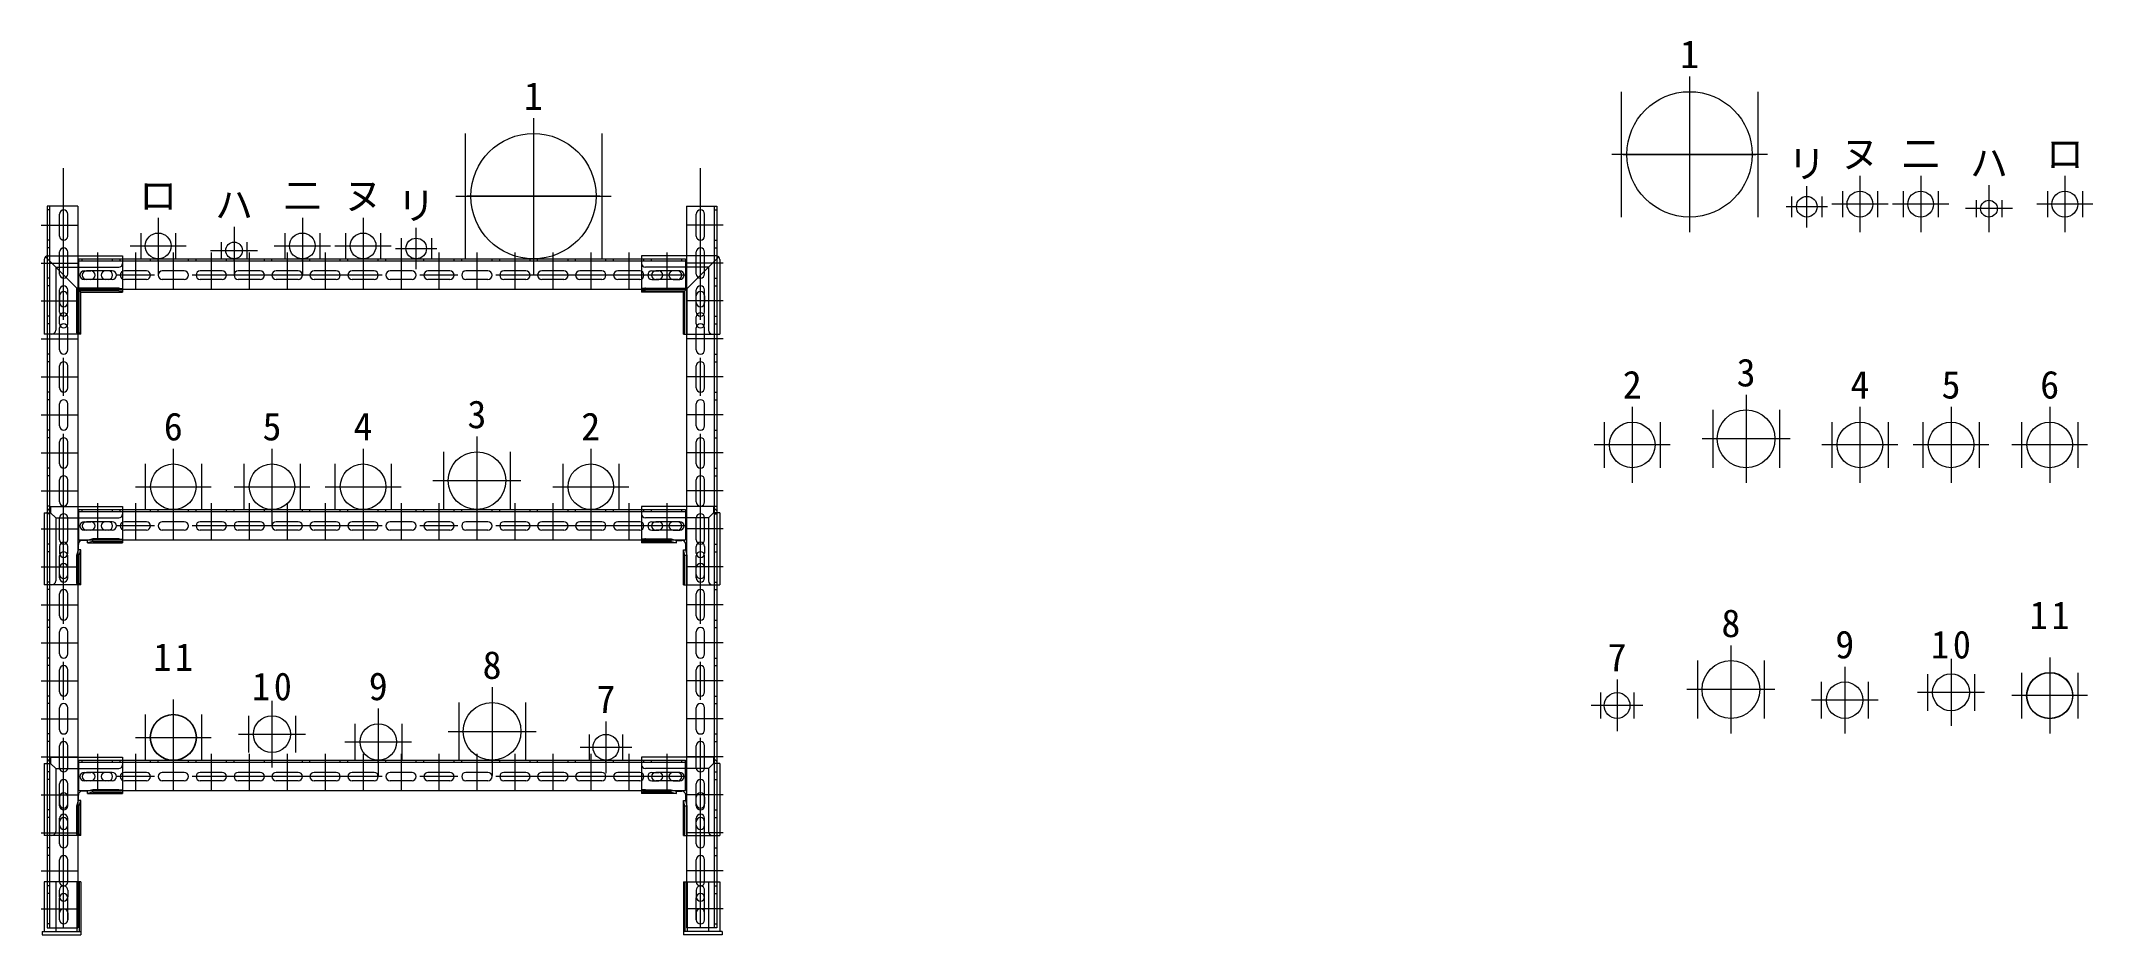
# Model space of a CAD drawing. Units: millimetres at full size, sheet at 1:50. Extents: x -29943 to 12787, y -4404 to 10657.
# Drawn here: x 10083 to 12787, y -3168 to -1992 of the extents above; entities that cross this region are included whole.
import ezdxf
from ezdxf.enums import TextEntityAlignment as Align

# ---------------------------------------------------------------- set-up
doc = ezdxf.new("R2010")
doc.units = ezdxf.units.MM
doc.header["$LTSCALE"] = 50
doc.linetypes.add('CHAIN1', pattern=[8, 5, -1, 1, -1])
for name, color, linetype, lineweight in [('0-0_マルチ横', 3, 'Continuous', 9), ('0-1_接続金具', 7, 'Continuous', 18), ('0-3_マルチ縦', 3, 'Continuous', 9), ('0-F_文字', 7, 'Continuous', 9), ('1-0_1\u3000脱臭配管', 4, 'Continuous', 9), ('1-1_2\u3000洗浄汚泥移送配管', 7, 'Continuous', 9), ('1-2_3\u3000洗浄水移送配管', 7, 'Continuous', 9), ('1-3_4\u3000工水配管', 7, 'Continuous', 9), ('1-4_5\u3000冷却水移送配管', 7, 'Continuous', 9), ('1-5_6\u3000冷却水返送配管', 7, 'Continuous', 9), ('1-6_7\u3000LPG供給配管', 3, 'Continuous', 9), ('1-7_8\u3000脱水ろ液移送配管', 7, 'Continuous', 9), ('1-8_9\u3000ろ布洗浄水移送配管', 7, 'Continuous', 9), ('1-9_10\u3000スチームドレン配管', 7, 'Continuous', 9), ('1-A_11\u3000市水配管', 7, 'Continuous', 9), ('2-1_18\u3000汚泥洗浄設備用', 4, 'Continuous', 9), ('2-2_19\u3000ベーパライザ―用', 4, 'Continuous', 9), ('2-3_20\u3000ガス漏れ警報装置用', 4, 'Continuous', 9), ('2-8_25\u3000VRヒーター', 4, 'Continuous', 9), ('2-9_26\u3000VR制御線', 4, 'Continuous', 9)]:
    doc.layers.add(name, color=color, linetype=linetype, lineweight=lineweight)
doc.styles.add('ＭＳ ゴシック', font='')
doc.styles.get('ＭＳ ゴシック').set_extended_font_data('MS Gothic')

msp = doc.modelspace()

# ---------------------------------------------------------------- texts
at = {"layer": '0-F_文字', "style": 'ＭＳ ゴシック'}
for s, p in [('1', (12242.6, -2038.33)), ('1', (10719.43, -2093.37)), ('リ', (12384.6, -2182.53)), ('ヌ', (12454.6, -2169.33)), ('二', (12534.6, -2169.33)), ('ハ', (12624.6, -2181.33)), ('ロ', (12724.6, -2169.33)), ('ロ', (10212.43, -2224.37)), ('二', (10402.43, -2224.37)), ('ヌ', (10482.43, -2224.37)), ('リ', (10552.43, -2237.57)), ('ハ', (10312.43, -2236.37)), ('2', (12167.1, -2473.33)), ('2', (12167.1, -2473.33)), ('3', (12317.1, -2457.33)), ('3', (12317.1, -2457.33)), ('4', (12467.1, -2473.33)), ('4', (12467.1, -2473.33)), ('5', (12587.1, -2473.33)), ('5', (12587.1, -2473.33)), ('6', (12717.1, -2473.33)), ('6', (12717.1, -2473.33)), ('6', (10244.93, -2528.37)), ('6', (10244.93, -2528.37)), ('5', (10374.93, -2528.37)), ('5', (10374.93, -2528.37)), ('4', (10494.93, -2528.37)), ('4', (10494.93, -2528.37)), ('3', (10644.93, -2512.37)), ('3', (10644.93, -2512.37)), ('2', (10794.93, -2528.37)), ('2', (10794.93, -2528.37)), ('8', (12297.1, -2787.33)), ('8', (12297.1, -2787.33)), ('9', (12447.1, -2815.33)), ('9', (12447.1, -2815.33)), ('8', (10664.93, -2842.37)), ('8', (10664.93, -2842.37)), ('7', (12147.1, -2832.33)), ('9', (10514.93, -2870.37)), ('9', (10514.93, -2870.37)), ('7', (10814.93, -2887.37))]:
    msp.add_text(s, height=36.66, dxfattribs=at).set_placement(p, align=Align.BOTTOM_LEFT)
at = {"layer": '0-F_文字', "char_height": 36.66, "attachment_point": 7, "style": 'ＭＳ ゴシック'}
for s, insert in [('\\T1.21;\\W0.95;11', (12703.35, -2765.83)), ('\\T1.21;\\W0.95;10', (12573.35, -2805.03)), ('\\T1.21;\\W0.95;10', (12573.35, -2805.03)), ('\\T1.21;\\W0.95;11', (10231.18, -2820.87)), ('\\T1.21;\\W0.95;10', (10361.18, -2860.07)), ('\\T1.21;\\W0.95;10', (10361.18, -2860.07))]:
    msp.add_mtext(s, dxfattribs=dict(at, insert=insert))

# ---------------------------------------------------------------- linework, layer by layer
at = {"layer": '0-0_マルチ横', "color": 4, "linetype": 'CHAIN1'}
for p, q in [((10157.43, -2270.08), (10157.43, -2318.37)), ((10207.43, -2270.08), (10207.43, -2318.37)), ((10257.43, -2270.08), (10257.43, -2318.37)), ((10307.43, -2270.08), (10307.43, -2318.37)), ((10357.43, -2270.08), (10357.43, -2318.37)), ((10407.43, -2270.08), (10407.43, -2318.37)), ((10457.43, -2270.08), (10457.43, -2318.37)), ((10507.43, -2270.08), (10507.43, -2318.37)), ((10557.43, -2270.08), (10557.43, -2318.37)), ((10607.43, -2270.08), (10607.43, -2318.37)), ((10657.43, -2270.08), (10657.43, -2318.37)), ((10707.43, -2270.08), (10707.43, -2318.37)), ((10757.43, -2270.08), (10757.43, -2318.37)), ((10807.43, -2270.08), (10807.43, -2318.37)), ((10857.43, -2270.08), (10857.43, -2318.37)), ((10907.43, -2270.08), (10907.43, -2318.37)), ((10932.43, -2299.87), (10132.43, -2299.87)), ((10157.43, -2600.08), (10157.43, -2648.37)), ((10207.43, -2600.08), (10207.43, -2648.37)), ((10257.43, -2600.08), (10257.43, -2648.37)), ((10307.43, -2600.08), (10307.43, -2648.37)), ((10357.43, -2600.08), (10357.43, -2648.37)), ((10407.43, -2600.08), (10407.43, -2648.37)), ((10457.43, -2600.08), (10457.43, -2648.37)), ((10507.43, -2600.08), (10507.43, -2648.37)), ((10557.43, -2600.08), (10557.43, -2648.37)), ((10607.43, -2600.08), (10607.43, -2648.37)), ((10657.43, -2600.08), (10657.43, -2648.37)), ((10707.43, -2600.08), (10707.43, -2648.37)), ((10757.43, -2600.08), (10757.43, -2648.37)), ((10807.43, -2600.08), (10807.43, -2648.37)), ((10857.43, -2600.08), (10857.43, -2648.37)), ((10907.43, -2600.08), (10907.43, -2648.37)), ((10932.43, -2629.87), (10132.43, -2629.87)), ((10157.43, -2930.08), (10157.43, -2978.37)), ((10207.43, -2930.08), (10207.43, -2978.37)), ((10257.43, -2930.08), (10257.43, -2978.37)), ((10307.43, -2930.08), (10307.43, -2978.37)), ((10357.43, -2930.08), (10357.43, -2978.37)), ((10407.43, -2930.08), (10407.43, -2978.37)), ((10457.43, -2930.08), (10457.43, -2978.37)), ((10507.43, -2930.08), (10507.43, -2978.37)), ((10557.43, -2930.08), (10557.43, -2978.37)), ((10607.43, -2930.08), (10607.43, -2978.37)), ((10657.43, -2930.08), (10657.43, -2978.37)), ((10707.43, -2930.08), (10707.43, -2978.37)), ((10757.43, -2930.08), (10757.43, -2978.37)), ((10807.43, -2930.08), (10807.43, -2978.37)), ((10857.43, -2930.08), (10857.43, -2978.37)), ((10907.43, -2930.08), (10907.43, -2978.37)), ((10932.43, -2959.87), (10132.43, -2959.87))]:
    msp.add_line(p, q, dxfattribs=at)
at = {"layer": '0-0_マルチ横'}
for p, q in [((10132.43, -2278.37), (10132.43, -2318.37)), ((10132.43, -2278.37), (10932.43, -2278.37)), ((10932.43, -2281.57), (10132.43, -2281.57)), ((10137.43, -2281.57), (10137.43, -2278.37)), ((10171.93, -2294.37), (10142.93, -2294.37)), ((10177.43, -2281.57), (10177.43, -2278.37)), ((10187.43, -2281.57), (10187.43, -2278.37)), ((10221.93, -2294.37), (10192.93, -2294.37)), ((10227.43, -2281.57), (10227.43, -2278.37)), ((10237.43, -2281.57), (10237.43, -2278.37)), ((10271.93, -2294.37), (10242.93, -2294.37)), ((10277.43, -2281.57), (10277.43, -2278.37)), ((10287.43, -2281.57), (10287.43, -2278.37)), ((10321.93, -2294.37), (10292.93, -2294.37)), ((10327.43, -2281.57), (10327.43, -2278.37)), ((10337.43, -2281.57), (10337.43, -2278.37)), ((10371.93, -2294.37), (10342.93, -2294.37)), ((10377.43, -2281.57), (10377.43, -2278.37)), ((10387.43, -2281.57), (10387.43, -2278.37)), ((10421.93, -2294.37), (10392.93, -2294.37)), ((10427.43, -2281.57), (10427.43, -2278.37)), ((10437.43, -2281.57), (10437.43, -2278.37)), ((10471.93, -2294.37), (10442.93, -2294.37)), ((10477.43, -2281.57), (10477.43, -2278.37)), ((10487.43, -2281.57), (10487.43, -2278.37)), ((10521.93, -2294.37), (10492.93, -2294.37)), ((10527.43, -2281.57), (10527.43, -2278.37)), ((10537.43, -2281.57), (10537.43, -2278.37)), ((10571.93, -2294.37), (10542.93, -2294.37)), ((10577.43, -2281.57), (10577.43, -2278.37)), ((10587.43, -2281.57), (10587.43, -2278.37)), ((10621.93, -2294.37), (10592.93, -2294.37)), ((10627.43, -2281.57), (10627.43, -2278.37)), ((10637.43, -2281.57), (10637.43, -2278.37)), ((10671.93, -2294.37), (10642.93, -2294.37)), ((10677.43, -2281.57), (10677.43, -2278.37)), ((10687.43, -2281.57), (10687.43, -2278.37)), ((10721.93, -2294.37), (10692.93, -2294.37)), ((10727.43, -2281.57), (10727.43, -2278.37)), ((10737.43, -2281.57), (10737.43, -2278.37)), ((10771.93, -2294.37), (10742.93, -2294.37)), ((10777.43, -2281.57), (10777.43, -2278.37)), ((10787.43, -2281.57), (10787.43, -2278.37)), ((10821.93, -2294.37), (10792.93, -2294.37)), ((10827.43, -2281.57), (10827.43, -2278.37)), ((10837.43, -2281.57), (10837.43, -2278.37)), ((10871.93, -2294.37), (10842.93, -2294.37)), ((10877.43, -2281.57), (10877.43, -2278.37)), ((10887.43, -2281.57), (10887.43, -2278.37)), ((10921.93, -2294.37), (10892.93, -2294.37)), ((10927.43, -2281.57), (10927.43, -2278.37)), ((10932.43, -2278.37), (10932.43, -2318.37)), ((10132.43, -2318.37), (10932.43, -2318.37)), ((10171.93, -2305.37), (10142.93, -2305.37)), ((10221.93, -2305.37), (10192.93, -2305.37)), ((10271.93, -2305.37), (10242.93, -2305.37)), ((10321.93, -2305.37), (10292.93, -2305.37)), ((10371.93, -2305.37), (10342.93, -2305.37)), ((10421.93, -2305.37), (10392.93, -2305.37)), ((10471.93, -2305.37), (10442.93, -2305.37)), ((10521.93, -2305.37), (10492.93, -2305.37)), ((10571.93, -2305.37), (10542.93, -2305.37)), ((10621.93, -2305.37), (10592.93, -2305.37)), ((10671.93, -2305.37), (10642.93, -2305.37)), ((10721.93, -2305.37), (10692.93, -2305.37)), ((10771.93, -2305.37), (10742.93, -2305.37)), ((10821.93, -2305.37), (10792.93, -2305.37)), ((10871.93, -2305.37), (10842.93, -2305.37)), ((10921.93, -2305.37), (10892.93, -2305.37)), ((10132.43, -2608.37), (10132.43, -2648.37)), ((10132.43, -2608.37), (10932.43, -2608.37)), ((10932.43, -2611.57), (10132.43, -2611.57)), ((10137.43, -2611.57), (10137.43, -2608.37)), ((10177.43, -2611.57), (10177.43, -2608.37)), ((10187.43, -2611.57), (10187.43, -2608.37)), ((10227.43, -2611.57), (10227.43, -2608.37)), ((10237.43, -2611.57), (10237.43, -2608.37)), ((10277.43, -2611.57), (10277.43, -2608.37)), ((10287.43, -2611.57), (10287.43, -2608.37)), ((10327.43, -2611.57), (10327.43, -2608.37)), ((10337.43, -2611.57), (10337.43, -2608.37)), ((10377.43, -2611.57), (10377.43, -2608.37)), ((10387.43, -2611.57), (10387.43, -2608.37)), ((10427.43, -2611.57), (10427.43, -2608.37)), ((10437.43, -2611.57), (10437.43, -2608.37)), ((10477.43, -2611.57), (10477.43, -2608.37)), ((10487.43, -2611.57), (10487.43, -2608.37)), ((10527.43, -2611.57), (10527.43, -2608.37)), ((10537.43, -2611.57), (10537.43, -2608.37)), ((10577.43, -2611.57), (10577.43, -2608.37)), ((10587.43, -2611.57), (10587.43, -2608.37)), ((10627.43, -2611.57), (10627.43, -2608.37)), ((10637.43, -2611.57), (10637.43, -2608.37)), ((10677.43, -2611.57), (10677.43, -2608.37)), ((10687.43, -2611.57), (10687.43, -2608.37)), ((10727.43, -2611.57), (10727.43, -2608.37)), ((10737.43, -2611.57), (10737.43, -2608.37)), ((10777.43, -2611.57), (10777.43, -2608.37)), ((10787.43, -2611.57), (10787.43, -2608.37)), ((10827.43, -2611.57), (10827.43, -2608.37)), ((10837.43, -2611.57), (10837.43, -2608.37)), ((10877.43, -2611.57), (10877.43, -2608.37)), ((10887.43, -2611.57), (10887.43, -2608.37)), ((10927.43, -2611.57), (10927.43, -2608.37)), ((10932.43, -2608.37), (10932.43, -2648.37)), ((10132.43, -2648.37), (10932.43, -2648.37)), ((10171.93, -2624.37), (10142.93, -2624.37)), ((10171.93, -2635.37), (10142.93, -2635.37)), ((10221.93, -2624.37), (10192.93, -2624.37)), ((10221.93, -2635.37), (10192.93, -2635.37)), ((10271.93, -2624.37), (10242.93, -2624.37)), ((10271.93, -2635.37), (10242.93, -2635.37)), ((10321.93, -2624.37), (10292.93, -2624.37)), ((10321.93, -2635.37), (10292.93, -2635.37)), ((10371.93, -2624.37), (10342.93, -2624.37)), ((10371.93, -2635.37), (10342.93, -2635.37)), ((10421.93, -2624.37), (10392.93, -2624.37)), ((10421.93, -2635.37), (10392.93, -2635.37)), ((10471.93, -2624.37), (10442.93, -2624.37)), ((10471.93, -2635.37), (10442.93, -2635.37)), ((10521.93, -2624.37), (10492.93, -2624.37)), ((10521.93, -2635.37), (10492.93, -2635.37)), ((10571.93, -2624.37), (10542.93, -2624.37)), ((10571.93, -2635.37), (10542.93, -2635.37)), ((10621.93, -2624.37), (10592.93, -2624.37)), ((10621.93, -2635.37), (10592.93, -2635.37)), ((10671.93, -2624.37), (10642.93, -2624.37)), ((10671.93, -2635.37), (10642.93, -2635.37)), ((10721.93, -2624.37), (10692.93, -2624.37)), ((10721.93, -2635.37), (10692.93, -2635.37)), ((10771.93, -2624.37), (10742.93, -2624.37)), ((10771.93, -2635.37), (10742.93, -2635.37)), ((10821.93, -2624.37), (10792.93, -2624.37)), ((10821.93, -2635.37), (10792.93, -2635.37)), ((10871.93, -2624.37), (10842.93, -2624.37)), ((10871.93, -2635.37), (10842.93, -2635.37)), ((10921.93, -2624.37), (10892.93, -2624.37)), ((10921.93, -2635.37), (10892.93, -2635.37)), ((10132.43, -2938.37), (10132.43, -2978.37)), ((10132.43, -2938.37), (10932.43, -2938.37)), ((10932.43, -2941.57), (10132.43, -2941.57)), ((10137.43, -2941.57), (10137.43, -2938.37)), ((10177.43, -2941.57), (10177.43, -2938.37)), ((10187.43, -2941.57), (10187.43, -2938.37)), ((10227.43, -2941.57), (10227.43, -2938.37)), ((10237.43, -2941.57), (10237.43, -2938.37)), ((10277.43, -2941.57), (10277.43, -2938.37)), ((10287.43, -2941.57), (10287.43, -2938.37)), ((10327.43, -2941.57), (10327.43, -2938.37)), ((10337.43, -2941.57), (10337.43, -2938.37)), ((10377.43, -2941.57), (10377.43, -2938.37)), ((10387.43, -2941.57), (10387.43, -2938.37)), ((10427.43, -2941.57), (10427.43, -2938.37)), ((10437.43, -2941.57), (10437.43, -2938.37)), ((10477.43, -2941.57), (10477.43, -2938.37)), ((10487.43, -2941.57), (10487.43, -2938.37)), ((10527.43, -2941.57), (10527.43, -2938.37)), ((10537.43, -2941.57), (10537.43, -2938.37)), ((10577.43, -2941.57), (10577.43, -2938.37)), ((10587.43, -2941.57), (10587.43, -2938.37)), ((10627.43, -2941.57), (10627.43, -2938.37)), ((10637.43, -2941.57), (10637.43, -2938.37)), ((10677.43, -2941.57), (10677.43, -2938.37)), ((10687.43, -2941.57), (10687.43, -2938.37)), ((10727.43, -2941.57), (10727.43, -2938.37)), ((10737.43, -2941.57), (10737.43, -2938.37)), ((10777.43, -2941.57), (10777.43, -2938.37)), ((10787.43, -2941.57), (10787.43, -2938.37)), ((10827.43, -2941.57), (10827.43, -2938.37)), ((10837.43, -2941.57), (10837.43, -2938.37)), ((10877.43, -2941.57), (10877.43, -2938.37)), ((10887.43, -2941.57), (10887.43, -2938.37)), ((10927.43, -2941.57), (10927.43, -2938.37)), ((10932.43, -2978.37), (10932.43, -2938.37)), ((10171.93, -2954.37), (10142.93, -2954.37)), ((10171.93, -2965.37), (10142.93, -2965.37)), ((10221.93, -2954.37), (10192.93, -2954.37)), ((10221.93, -2965.37), (10192.93, -2965.37)), ((10271.93, -2954.37), (10242.93, -2954.37)), ((10271.93, -2965.37), (10242.93, -2965.37)), ((10321.93, -2954.37), (10292.93, -2954.37)), ((10321.93, -2965.37), (10292.93, -2965.37)), ((10371.93, -2954.37), (10342.93, -2954.37)), ((10371.93, -2965.37), (10342.93, -2965.37)), ((10421.93, -2954.37), (10392.93, -2954.37)), ((10421.93, -2965.37), (10392.93, -2965.37)), ((10471.93, -2954.37), (10442.93, -2954.37)), ((10471.93, -2965.37), (10442.93, -2965.37)), ((10521.93, -2954.37), (10492.93, -2954.37)), ((10521.93, -2965.37), (10492.93, -2965.37)), ((10571.93, -2954.37), (10542.93, -2954.37)), ((10571.93, -2965.37), (10542.93, -2965.37)), ((10621.93, -2954.37), (10592.93, -2954.37)), ((10621.93, -2965.37), (10592.93, -2965.37)), ((10671.93, -2954.37), (10642.93, -2954.37)), ((10671.93, -2965.37), (10642.93, -2965.37)), ((10721.93, -2954.37), (10692.93, -2954.37)), ((10721.93, -2965.37), (10692.93, -2965.37)), ((10771.93, -2954.37), (10742.93, -2954.37)), ((10771.93, -2965.37), (10742.93, -2965.37)), ((10821.93, -2954.37), (10792.93, -2954.37)), ((10821.93, -2965.37), (10792.93, -2965.37)), ((10871.93, -2954.37), (10842.93, -2954.37)), ((10871.93, -2965.37), (10842.93, -2965.37)), ((10921.93, -2954.37), (10892.93, -2954.37)), ((10921.93, -2965.37), (10892.93, -2965.37)), ((10132.43, -2978.37), (10932.43, -2978.37))]:
    msp.add_line(p, q, dxfattribs=at)
for centre, start, end in [((10142.93, -2299.87), 90, 270), ((10171.93, -2299.87), 270, 90), ((10192.93, -2299.87), 90, 270), ((10221.93, -2299.87), 270, 90), ((10242.93, -2299.87), 90, 270), ((10271.93, -2299.87), 270, 90), ((10292.93, -2299.87), 90, 270), ((10321.93, -2299.87), 270, 90), ((10342.93, -2299.87), 90, 270), ((10371.93, -2299.87), 270, 90), ((10392.93, -2299.87), 90, 270), ((10421.93, -2299.87), 270, 90), ((10442.93, -2299.87), 90, 270), ((10471.93, -2299.87), 270, 90), ((10492.93, -2299.87), 90, 270), ((10521.93, -2299.87), 270, 90), ((10542.93, -2299.87), 90, 270), ((10571.93, -2299.87), 270, 90), ((10592.93, -2299.87), 90, 270), ((10621.93, -2299.87), 270, 90), ((10642.93, -2299.87), 90, 270), ((10671.93, -2299.87), 270, 90), ((10692.93, -2299.87), 90, 270), ((10721.93, -2299.87), 270, 90), ((10742.93, -2299.87), 90, 270), ((10771.93, -2299.87), 270, 90), ((10792.93, -2299.87), 90, 270), ((10821.93, -2299.87), 270, 90), ((10842.93, -2299.87), 90, 270), ((10871.93, -2299.87), 270, 90), ((10892.93, -2299.87), 90, 270), ((10921.93, -2299.87), 270, 90), ((10142.93, -2629.87), 90, 270), ((10171.93, -2629.87), 270, 90), ((10192.93, -2629.87), 90, 270), ((10221.93, -2629.87), 270, 90), ((10242.93, -2629.87), 90, 270), ((10271.93, -2629.87), 270, 90), ((10292.93, -2629.87), 90, 270), ((10321.93, -2629.87), 270, 90), ((10342.93, -2629.87), 90, 270), ((10371.93, -2629.87), 270, 90), ((10392.93, -2629.87), 90, 270), ((10421.93, -2629.87), 270, 90), ((10442.93, -2629.87), 90, 270), ((10471.93, -2629.87), 270, 90), ((10492.93, -2629.87), 90, 270), ((10521.93, -2629.87), 270, 90), ((10542.93, -2629.87), 90, 270), ((10571.93, -2629.87), 270, 90), ((10592.93, -2629.87), 90, 270), ((10621.93, -2629.87), 270, 90), ((10642.93, -2629.87), 90, 270), ((10671.93, -2629.87), 270, 90), ((10692.93, -2629.87), 90, 270), ((10721.93, -2629.87), 270, 90), ((10742.93, -2629.87), 90, 270), ((10771.93, -2629.87), 270, 90), ((10792.93, -2629.87), 90, 270), ((10821.93, -2629.87), 270, 90), ((10842.93, -2629.87), 90, 270), ((10871.93, -2629.87), 270, 90), ((10892.93, -2629.87), 90, 270), ((10921.93, -2629.87), 270, 90), ((10142.93, -2959.87), 90, 270), ((10171.93, -2959.87), 270, 90), ((10192.93, -2959.87), 90, 270), ((10221.93, -2959.87), 270, 90), ((10242.93, -2959.87), 90, 270), ((10271.93, -2959.87), 270, 90), ((10292.93, -2959.87), 90, 270), ((10321.93, -2959.87), 270, 90), ((10342.93, -2959.87), 90, 270), ((10371.93, -2959.87), 270, 90), ((10392.93, -2959.87), 90, 270), ((10421.93, -2959.87), 270, 90), ((10442.93, -2959.87), 90, 270), ((10471.93, -2959.87), 270, 90), ((10492.93, -2959.87), 90, 270), ((10521.93, -2959.87), 270, 90), ((10542.93, -2959.87), 90, 270), ((10571.93, -2959.87), 270, 90), ((10592.93, -2959.87), 90, 270), ((10621.93, -2959.87), 270, 90), ((10642.93, -2959.87), 90, 270), ((10671.93, -2959.87), 270, 90), ((10692.93, -2959.87), 90, 270), ((10721.93, -2959.87), 270, 90), ((10742.93, -2959.87), 90, 270), ((10771.93, -2959.87), 270, 90), ((10792.93, -2959.87), 90, 270), ((10821.93, -2959.87), 270, 90), ((10842.93, -2959.87), 90, 270), ((10871.93, -2959.87), 270, 90), ((10892.93, -2959.87), 90, 270), ((10921.93, -2959.87), 270, 90)]:
    msp.add_arc(centre, 5.5, start, end, dxfattribs=at)
at = {"layer": '0-1_接続金具'}
for p, q in [((10087.43, -2279.37), (10087.43, -2377.37)), ((10088.9, -2275.84), (10135.43, -2322.37)), ((10092.43, -2274.37), (10190.43, -2274.37)), ((10102.43, -2289.37), (10102.43, -2372.37)), ((10102.43, -2289.37), (10185.43, -2289.37)), ((10139.93, -2294.37), (10148.93, -2294.37)), ((10176.93, -2294.37), (10167.93, -2294.37)), ((10190.43, -2274.37), (10190.43, -2322.37)), ((10874.43, -2274.37), (10874.43, -2322.37)), ((10972.43, -2274.37), (10874.43, -2274.37)), ((10962.43, -2289.37), (10879.43, -2289.37)), ((10887.93, -2294.37), (10896.93, -2294.37)), ((10924.93, -2294.37), (10915.93, -2294.37)), ((10975.97, -2275.84), (10929.43, -2322.37)), ((10962.43, -2289.37), (10962.43, -2372.37)), ((10977.43, -2279.37), (10977.43, -2377.37)), ((10130.22, -2372.37), (10130.22, -2317.17)), ((10185.43, -2317.17), (10130.22, -2317.17)), ((10133.37, -2372.37), (10133.37, -2320.32)), ((10185.43, -2320.32), (10133.37, -2320.32)), ((10148.93, -2305.37), (10139.93, -2305.37)), ((10176.93, -2305.37), (10167.93, -2305.37)), ((10879.43, -2317.17), (10934.64, -2317.17)), ((10879.43, -2320.32), (10931.49, -2320.32)), ((10887.93, -2305.37), (10896.93, -2305.37)), ((10915.93, -2305.37), (10924.93, -2305.37)), ((10931.49, -2372.37), (10931.49, -2320.32)), ((10934.64, -2372.37), (10934.64, -2317.17)), ((10107.43, -2326.87), (10107.43, -2335.87)), ((10118.43, -2335.87), (10118.43, -2326.87)), ((10946.43, -2335.87), (10946.43, -2326.87)), ((10957.43, -2326.87), (10957.43, -2335.87)), ((10135.43, -2377.37), (10087.43, -2377.37)), ((10107.43, -2363.87), (10107.43, -2354.87)), ((10118.43, -2363.87), (10118.43, -2354.87)), ((10929.43, -2377.37), (10977.43, -2377.37)), ((10946.43, -2363.87), (10946.43, -2354.87)), ((10957.43, -2363.87), (10957.43, -2354.87)), ((10087.43, -2612.62), (10087.43, -2707.37)), ((10087.43, -2612.62), (10095.68, -2612.62)), ((10095.68, -2604.37), (10190.43, -2604.37)), ((10095.68, -2604.37), (10095.68, -2612.62)), ((10095.68, -2612.62), (10102.43, -2619.37)), ((10102.43, -2619.37), (10102.43, -2702.37)), ((10102.43, -2619.37), (10185.43, -2619.37)), ((10190.43, -2604.37), (10190.43, -2652.37)), ((10969.18, -2604.37), (10874.43, -2604.37)), ((10874.43, -2604.37), (10874.43, -2652.37)), ((10962.43, -2619.37), (10879.43, -2619.37)), ((10969.18, -2612.62), (10962.43, -2619.37)), ((10962.43, -2619.37), (10962.43, -2702.37)), ((10969.18, -2604.37), (10969.18, -2612.62)), ((10977.43, -2612.62), (10969.18, -2612.62)), ((10977.43, -2612.62), (10977.43, -2707.37)), ((10144.43, -2649.22), (10137.28, -2649.22)), ((10139.93, -2624.37), (10148.93, -2624.37)), ((10148.93, -2635.37), (10139.93, -2635.37)), ((10151.5, -2647.17), (10144.43, -2649.22)), ((10144.43, -2652.37), (10144.43, -2649.22)), ((10151.5, -2650.32), (10151.5, -2647.17)), ((10185.43, -2647.17), (10151.5, -2647.17)), ((10176.93, -2624.37), (10167.93, -2624.37)), ((10176.93, -2635.37), (10167.93, -2635.37)), ((10879.43, -2647.17), (10913.36, -2647.17)), ((10887.93, -2624.37), (10896.93, -2624.37)), ((10887.93, -2635.37), (10896.93, -2635.37)), ((10913.36, -2647.17), (10920.43, -2649.22)), ((10913.36, -2650.32), (10913.36, -2647.17)), ((10924.93, -2624.37), (10915.93, -2624.37)), ((10915.93, -2635.37), (10924.93, -2635.37)), ((10920.43, -2649.22), (10927.58, -2649.22)), ((10920.43, -2652.37), (10920.43, -2649.22)), ((10107.43, -2656.87), (10107.43, -2665.87)), ((10118.43, -2665.87), (10118.43, -2656.87)), ((10130.22, -2668.45), (10132.28, -2661.37)), ((10133.37, -2668.45), (10130.22, -2668.45)), ((10130.22, -2702.37), (10130.22, -2668.45)), ((10132.28, -2661.37), (10132.28, -2654.22)), ((10135.43, -2661.37), (10132.28, -2661.37)), ((10133.37, -2668.45), (10135.43, -2661.37)), ((10133.37, -2702.37), (10133.37, -2668.45)), ((10135.43, -2707.37), (10135.43, -2661.37)), ((10151.5, -2650.32), (10144.43, -2652.37)), ((10144.43, -2652.37), (10190.43, -2652.37)), ((10151.5, -2650.32), (10185.43, -2650.32)), ((10920.43, -2652.37), (10874.43, -2652.37)), ((10913.36, -2650.32), (10879.43, -2650.32)), ((10913.36, -2650.32), (10920.43, -2652.37)), ((10931.49, -2668.45), (10929.43, -2661.37)), ((10929.43, -2707.37), (10929.43, -2661.37)), ((10929.43, -2661.37), (10932.58, -2661.37)), ((10931.49, -2668.45), (10934.64, -2668.45)), ((10931.49, -2702.37), (10931.49, -2668.45)), ((10932.58, -2661.37), (10932.58, -2654.22)), ((10934.64, -2668.45), (10932.58, -2661.37)), ((10934.64, -2702.37), (10934.64, -2668.45)), ((10946.43, -2665.87), (10946.43, -2656.87)), ((10957.43, -2656.87), (10957.43, -2665.87)), ((10107.43, -2693.87), (10107.43, -2684.87)), ((10118.43, -2693.87), (10118.43, -2684.87)), ((10946.43, -2693.87), (10946.43, -2684.87)), ((10957.43, -2693.87), (10957.43, -2684.87)), ((10135.43, -2707.37), (10087.43, -2707.37)), ((10929.43, -2707.37), (10977.43, -2707.37)), ((10087.43, -2942.62), (10087.43, -3037.37)), ((10087.43, -2942.62), (10095.68, -2942.62)), ((10095.68, -2934.37), (10190.43, -2934.37)), ((10095.68, -2934.37), (10095.68, -2942.62)), ((10095.68, -2942.62), (10102.43, -2949.37)), ((10190.43, -2934.37), (10190.43, -2982.37)), ((10969.18, -2934.37), (10874.43, -2934.37)), ((10874.43, -2934.37), (10874.43, -2982.37)), ((10969.18, -2942.62), (10962.43, -2949.37)), ((10969.18, -2934.37), (10969.18, -2942.62)), ((10977.43, -2942.62), (10969.18, -2942.62)), ((10977.43, -2942.62), (10977.43, -3037.37)), ((10102.43, -2949.37), (10102.43, -3032.37)), ((10102.43, -2949.37), (10185.43, -2949.37)), ((10139.93, -2954.37), (10148.93, -2954.37)), ((10148.93, -2965.37), (10139.93, -2965.37)), ((10176.93, -2954.37), (10167.93, -2954.37)), ((10176.93, -2965.37), (10167.93, -2965.37)), ((10962.43, -2949.37), (10879.43, -2949.37)), ((10887.93, -2954.37), (10896.93, -2954.37)), ((10887.93, -2965.37), (10896.93, -2965.37)), ((10924.93, -2954.37), (10915.93, -2954.37)), ((10915.93, -2965.37), (10924.93, -2965.37)), ((10962.43, -2949.37), (10962.43, -3032.37)), ((10107.43, -2986.87), (10107.43, -2995.87)), ((10118.43, -2995.87), (10118.43, -2986.87)), ((10130.22, -2998.45), (10132.28, -2991.37)), ((10133.37, -2998.45), (10130.22, -2998.45)), ((10130.22, -3032.37), (10130.22, -2998.45)), ((10132.28, -2991.37), (10132.28, -2984.22)), ((10135.43, -2991.37), (10132.28, -2991.37)), ((10133.37, -2998.45), (10135.43, -2991.37)), ((10133.37, -3032.37), (10133.37, -2998.45)), ((10135.43, -3037.37), (10135.43, -2991.37)), ((10144.43, -2979.22), (10137.28, -2979.22)), ((10151.5, -2977.17), (10144.43, -2979.22)), ((10144.43, -2982.37), (10144.43, -2979.22)), ((10151.5, -2980.32), (10144.43, -2982.37)), ((10144.43, -2982.37), (10190.43, -2982.37)), ((10151.5, -2980.32), (10151.5, -2977.17)), ((10185.43, -2977.17), (10151.5, -2977.17)), ((10151.5, -2980.32), (10185.43, -2980.32)), ((10920.43, -2982.37), (10874.43, -2982.37)), ((10879.43, -2977.17), (10913.36, -2977.17)), ((10913.36, -2980.32), (10879.43, -2980.32)), ((10913.36, -2977.17), (10920.43, -2979.22)), ((10913.36, -2980.32), (10913.36, -2977.17)), ((10913.36, -2980.32), (10920.43, -2982.37)), ((10920.43, -2979.22), (10927.58, -2979.22)), ((10920.43, -2982.37), (10920.43, -2979.22)), ((10931.49, -2998.45), (10929.43, -2991.37)), ((10929.43, -3037.37), (10929.43, -2991.37)), ((10929.43, -2991.37), (10932.58, -2991.37)), ((10931.49, -2998.45), (10934.64, -2998.45)), ((10931.49, -3032.37), (10931.49, -2998.45)), ((10932.58, -2991.37), (10932.58, -2984.22)), ((10934.64, -2998.45), (10932.58, -2991.37)), ((10934.64, -3032.37), (10934.64, -2998.45)), ((10946.43, -2995.87), (10946.43, -2986.87)), ((10957.43, -2986.87), (10957.43, -2995.87)), ((10107.43, -3023.87), (10107.43, -3014.87)), ((10118.43, -3023.87), (10118.43, -3014.87)), ((10946.43, -3023.87), (10946.43, -3014.87)), ((10957.43, -3023.87), (10957.43, -3014.87)), ((10135.43, -3037.37), (10087.43, -3037.37)), ((10929.43, -3037.37), (10977.43, -3037.37)), ((10135.43, -3098.37), (10087.43, -3098.37)), ((10087.43, -3098.37), (10087.43, -3163.87)), ((10102.43, -3098.37), (10102.43, -3163.87)), ((10130.26, -3098.37), (10130.26, -3163.87)), ((10133.41, -3098.37), (10133.41, -3163.87)), ((10135.43, -3098.37), (10135.43, -3168.37)), ((10929.43, -3098.37), (10977.43, -3098.37)), ((10929.43, -3098.37), (10929.43, -3168.37)), ((10931.45, -3098.37), (10931.45, -3163.87)), ((10934.6, -3098.37), (10934.6, -3163.87)), ((10962.43, -3098.37), (10962.43, -3163.87)), ((10977.43, -3098.37), (10977.43, -3163.87)), ((10107.43, -3118.37), (10107.43, -3109.37)), ((10118.43, -3109.37), (10118.43, -3118.37)), ((10946.43, -3109.37), (10946.43, -3118.37)), ((10957.43, -3118.37), (10957.43, -3109.37)), ((10107.43, -3148.37), (10107.43, -3139.37)), ((10118.43, -3139.37), (10118.43, -3148.37)), ((10946.43, -3139.37), (10946.43, -3148.37)), ((10957.43, -3148.37), (10957.43, -3139.37)), ((10084.43, -3163.87), (10135.43, -3163.87)), ((10084.43, -3163.87), (10084.43, -3168.37)), ((10084.43, -3168.37), (10135.43, -3168.37)), ((10980.43, -3163.87), (10929.43, -3163.87)), ((10980.43, -3168.37), (10929.43, -3168.37)), ((10980.43, -3163.87), (10980.43, -3168.37))]:
    msp.add_line(p, q, dxfattribs=at)
for points in [[(10135.43, -2377.37), (10135.43, -2322.37), (10190.43, -2322.37)], [(10185.43, -2317.17), (10186.3, -2317.18), (10187.14, -2317.23), (10187.93, -2317.3), (10188.64, -2317.41), (10189.26, -2317.53), (10189.76, -2317.68), (10190.13, -2317.84), (10190.35, -2318.02), (10190.43, -2318.19)], [(10185.43, -2320.32), (10186.3, -2320.33), (10187.14, -2320.38), (10187.93, -2320.46), (10188.64, -2320.56), (10189.26, -2320.69), (10189.76, -2320.83), (10190.13, -2320.99), (10190.35, -2321.17), (10190.43, -2321.35)], [(10879.43, -2317.17), (10878.56, -2317.18), (10877.72, -2317.23), (10876.93, -2317.3), (10876.22, -2317.41), (10875.6, -2317.53), (10875.1, -2317.68), (10874.73, -2317.84), (10874.51, -2318.02), (10874.43, -2318.19)], [(10879.43, -2320.32), (10878.56, -2320.33), (10877.72, -2320.38), (10876.93, -2320.46), (10876.22, -2320.56), (10875.6, -2320.69), (10875.1, -2320.83), (10874.73, -2320.99), (10874.51, -2321.17), (10874.43, -2321.35)], [(10929.43, -2377.37), (10929.43, -2322.37), (10874.43, -2322.37)], [(10131.25, -2377.37), (10131.07, -2377.3), (10130.9, -2377.07), (10130.74, -2376.7), (10130.59, -2376.2), (10130.46, -2375.59), (10130.36, -2374.87), (10130.28, -2374.08), (10130.24, -2373.24), (10130.22, -2372.37)], [(10134.4, -2377.37), (10134.22, -2377.3), (10134.05, -2377.07), (10133.89, -2376.7), (10133.74, -2376.2), (10133.61, -2375.59), (10133.51, -2374.87), (10133.44, -2374.08), (10133.39, -2373.24), (10133.37, -2372.37)], [(10930.46, -2377.37), (10930.64, -2377.3), (10930.81, -2377.07), (10930.97, -2376.7), (10931.12, -2376.2), (10931.25, -2375.59), (10931.35, -2374.87), (10931.43, -2374.08), (10931.47, -2373.24), (10931.49, -2372.37)], [(10933.61, -2377.37), (10933.79, -2377.3), (10933.96, -2377.07), (10934.13, -2376.7), (10934.27, -2376.2), (10934.4, -2375.59), (10934.5, -2374.87), (10934.58, -2374.08), (10934.62, -2373.24), (10934.64, -2372.37)], [(10185.43, -2647.17), (10186.3, -2647.18), (10187.14, -2647.23), (10187.93, -2647.3), (10188.64, -2647.41), (10189.26, -2647.53), (10189.76, -2647.68), (10190.13, -2647.84), (10190.35, -2648.02), (10190.43, -2648.19)], [(10879.43, -2647.17), (10878.56, -2647.18), (10877.72, -2647.23), (10876.93, -2647.3), (10876.22, -2647.41), (10875.6, -2647.53), (10875.1, -2647.68), (10874.73, -2647.84), (10874.51, -2648.02), (10874.43, -2648.19)], [(10185.43, -2650.32), (10186.3, -2650.33), (10187.14, -2650.38), (10187.93, -2650.46), (10188.64, -2650.56), (10189.26, -2650.69), (10189.76, -2650.83), (10190.13, -2650.99), (10190.35, -2651.17), (10190.43, -2651.35)], [(10879.43, -2650.32), (10878.56, -2650.33), (10877.72, -2650.38), (10876.93, -2650.46), (10876.22, -2650.56), (10875.6, -2650.69), (10875.1, -2650.83), (10874.73, -2650.99), (10874.51, -2651.17), (10874.43, -2651.35)], [(10131.25, -2707.37), (10131.07, -2707.3), (10130.9, -2707.07), (10130.74, -2706.7), (10130.59, -2706.2), (10130.46, -2705.59), (10130.36, -2704.87), (10130.28, -2704.08), (10130.24, -2703.24), (10130.22, -2702.37)], [(10134.4, -2707.37), (10134.22, -2707.3), (10134.05, -2707.07), (10133.89, -2706.7), (10133.74, -2706.2), (10133.61, -2705.59), (10133.51, -2704.87), (10133.44, -2704.08), (10133.39, -2703.24), (10133.37, -2702.37)], [(10930.46, -2707.37), (10930.64, -2707.3), (10930.81, -2707.07), (10930.97, -2706.7), (10931.12, -2706.2), (10931.25, -2705.59), (10931.35, -2704.87), (10931.43, -2704.08), (10931.47, -2703.24), (10931.49, -2702.37)], [(10933.61, -2707.37), (10933.79, -2707.3), (10933.96, -2707.07), (10934.13, -2706.7), (10934.27, -2706.2), (10934.4, -2705.59), (10934.5, -2704.87), (10934.58, -2704.08), (10934.62, -2703.24), (10934.64, -2702.37)], [(10185.43, -2977.17), (10186.3, -2977.18), (10187.14, -2977.23), (10187.93, -2977.3), (10188.64, -2977.41), (10189.26, -2977.53), (10189.76, -2977.68), (10190.13, -2977.84), (10190.35, -2978.02), (10190.43, -2978.19)], [(10185.43, -2980.32), (10186.3, -2980.33), (10187.14, -2980.38), (10187.93, -2980.46), (10188.64, -2980.56), (10189.26, -2980.69), (10189.76, -2980.83), (10190.13, -2980.99), (10190.35, -2981.17), (10190.43, -2981.35)], [(10879.43, -2977.17), (10878.56, -2977.18), (10877.72, -2977.23), (10876.93, -2977.3), (10876.22, -2977.41), (10875.6, -2977.53), (10875.1, -2977.68), (10874.73, -2977.84), (10874.51, -2978.02), (10874.43, -2978.19)], [(10879.43, -2980.32), (10878.56, -2980.33), (10877.72, -2980.38), (10876.93, -2980.46), (10876.22, -2980.56), (10875.6, -2980.69), (10875.1, -2980.83), (10874.73, -2980.99), (10874.51, -2981.17), (10874.43, -2981.35)], [(10131.25, -3037.37), (10131.07, -3037.3), (10130.9, -3037.07), (10130.74, -3036.7), (10130.59, -3036.2), (10130.46, -3035.59), (10130.36, -3034.87), (10130.28, -3034.08), (10130.24, -3033.24), (10130.22, -3032.37)], [(10134.4, -3037.37), (10134.22, -3037.3), (10134.05, -3037.07), (10133.89, -3036.7), (10133.74, -3036.2), (10133.61, -3035.59), (10133.51, -3034.87), (10133.44, -3034.08), (10133.39, -3033.24), (10133.37, -3032.37)], [(10930.46, -3037.37), (10930.64, -3037.3), (10930.81, -3037.07), (10930.97, -3036.7), (10931.12, -3036.2), (10931.25, -3035.59), (10931.35, -3034.87), (10931.43, -3034.08), (10931.47, -3033.24), (10931.49, -3032.37)], [(10933.61, -3037.37), (10933.79, -3037.3), (10933.96, -3037.07), (10934.13, -3036.7), (10934.27, -3036.2), (10934.4, -3035.59), (10934.5, -3034.87), (10934.58, -3034.08), (10934.62, -3033.24), (10934.64, -3032.37)]]:
    msp.add_lwpolyline(points, dxfattribs=at)
for centre, radius, start, end in [((10092.43, -2279.37), 5, 90, 180), ((10139.93, -2299.87), 5.5, 90, 270), ((10148.93, -2299.87), 5.5, 270, 90), ((10167.93, -2299.87), 5.5, 90, 270), ((10176.93, -2299.87), 5.5, 270, 90), ((10185.43, -2284.37), 5, 270, 0), ((10879.43, -2284.37), 5, 180, 270), ((10887.93, -2299.87), 5.5, 90, 270), ((10896.93, -2299.87), 5.5, 270, 90), ((10915.93, -2299.87), 5.5, 90, 270), ((10924.93, -2299.87), 5.5, 270, 90), ((10972.43, -2279.37), 5, 0, 90), ((10112.93, -2326.87), 5.5, 0, 180), ((10951.93, -2326.87), 5.5, 0, 180), ((10112.93, -2335.87), 5.5, 180, 0), ((10112.93, -2354.87), 5.5, 0, 180), ((10951.93, -2335.87), 5.5, 180, 0), ((10951.93, -2354.87), 5.5, 0, 180), ((10097.43, -2372.37), 5, 270, 0), ((10112.93, -2363.87), 5.5, 180, 0), ((10951.93, -2363.87), 5.5, 180, 0), ((10967.43, -2372.37), 5, 180, 270), ((10095.68, -2612.62), 5.05, 90, 180), ((10185.43, -2614.37), 5, 270, 0), ((10879.43, -2614.37), 5, 180, 270), ((10969.18, -2612.62), 5.05, 0, 90), ((10137.28, -2654.22), 5, 90, 180), ((10139.93, -2629.87), 5.5, 90, 270), ((10148.93, -2629.87), 5.5, 270, 90), ((10167.93, -2629.87), 5.5, 90, 270), ((10176.93, -2629.87), 5.5, 270, 90), ((10887.93, -2629.87), 5.5, 90, 270), ((10896.93, -2629.87), 5.5, 270, 90), ((10915.93, -2629.87), 5.5, 90, 270), ((10924.93, -2629.87), 5.5, 270, 90), ((10927.58, -2654.22), 5, 0, 90), ((10112.93, -2656.87), 5.5, 0, 180), ((10112.93, -2665.87), 5.5, 180, 0), ((10951.93, -2656.87), 5.5, 0, 180), ((10951.93, -2665.87), 5.5, 180, 0), ((10097.43, -2702.37), 5, 270, 0), ((10112.93, -2684.87), 5.5, 0, 180), ((10112.93, -2693.87), 5.5, 180, 0), ((10951.93, -2684.87), 5.5, 0, 180), ((10951.93, -2693.87), 5.5, 180, 0), ((10967.43, -2702.37), 5, 180, 270), ((10095.68, -2942.62), 5.05, 90, 180), ((10185.43, -2944.37), 5, 270, 0), ((10879.43, -2944.37), 5, 180, 270), ((10969.18, -2942.62), 5.05, 0, 90), ((10139.93, -2959.87), 5.5, 90, 270), ((10148.93, -2959.87), 5.5, 270, 90), ((10167.93, -2959.87), 5.5, 90, 270), ((10176.93, -2959.87), 5.5, 270, 90), ((10887.93, -2959.87), 5.5, 90, 270), ((10896.93, -2959.87), 5.5, 270, 90), ((10915.93, -2959.87), 5.5, 90, 270), ((10924.93, -2959.87), 5.5, 270, 90), ((10112.93, -2986.87), 5.5, 0, 180), ((10112.93, -2995.87), 5.5, 180, 0), ((10137.28, -2984.22), 5, 90, 180), ((10927.58, -2984.22), 5, 0, 90), ((10951.93, -2986.87), 5.5, 0, 180), ((10951.93, -2995.87), 5.5, 180, 0), ((10112.93, -3014.87), 5.5, 0, 180), ((10112.93, -3023.87), 5.5, 180, 0), ((10951.93, -3014.87), 5.5, 0, 180), ((10951.93, -3023.87), 5.5, 180, 0), ((10097.43, -3032.37), 5, 270, 0), ((10967.43, -3032.37), 5, 180, 270), ((10112.93, -3109.37), 5.5, 158.00054, 180), ((10112.93, -3109.37), 5.5, 0, 158.00054), ((10951.93, -3109.37), 5.5, 21.99946, 180), ((10951.93, -3109.37), 5.5, 0, 21.99946), ((10112.93, -3118.37), 5.5, 180, 0), ((10112.93, -3139.37), 5.5, 0, 180), ((10951.93, -3118.37), 5.5, 180, 0), ((10951.93, -3139.37), 5.5, 0, 180), ((10112.93, -3148.37), 5.5, 180, 0), ((10951.93, -3148.37), 5.5, 180, 0)]:
    msp.add_arc(centre, radius, start, end, dxfattribs=at)
at = {"layer": '0-3_マルチ縦', "color": 4, "linetype": 'CHAIN1'}
for p, q in [((10112.93, -3158.87), (10112.93, -2158.87)), ((10951.93, -3158.87), (10951.93, -2158.87)), ((10083.14, -2233.87), (10131.43, -2233.87)), ((10981.73, -2233.87), (10933.43, -2233.87)), ((10083.14, -2283.87), (10131.43, -2283.87)), ((10981.73, -2283.87), (10933.43, -2283.87)), ((10083.14, -2333.87), (10131.43, -2333.87)), ((10981.73, -2333.87), (10933.43, -2333.87)), ((10083.14, -2383.87), (10131.43, -2383.87)), ((10981.73, -2383.87), (10933.43, -2383.87)), ((10083.14, -2433.87), (10131.43, -2433.87)), ((10981.73, -2433.87), (10933.43, -2433.87)), ((10083.14, -2483.87), (10131.43, -2483.87)), ((10981.73, -2483.87), (10933.43, -2483.87)), ((10083.14, -2533.87), (10131.43, -2533.87)), ((10981.73, -2533.87), (10933.43, -2533.87)), ((10083.14, -2583.87), (10131.43, -2583.87)), ((10981.73, -2583.87), (10933.43, -2583.87)), ((10083.14, -2633.87), (10131.43, -2633.87)), ((10981.73, -2633.87), (10933.43, -2633.87)), ((10083.14, -2683.87), (10131.43, -2683.87)), ((10981.73, -2683.87), (10933.43, -2683.87)), ((10083.14, -2733.87), (10131.43, -2733.87)), ((10981.73, -2733.87), (10933.43, -2733.87)), ((10083.14, -2783.87), (10131.43, -2783.87)), ((10981.73, -2783.87), (10933.43, -2783.87)), ((10083.14, -2833.87), (10131.43, -2833.87)), ((10981.73, -2833.87), (10933.43, -2833.87)), ((10083.14, -2883.87), (10131.43, -2883.87)), ((10981.73, -2883.87), (10933.43, -2883.87)), ((10083.14, -2933.87), (10131.43, -2933.87)), ((10981.73, -2933.87), (10933.43, -2933.87)), ((10083.14, -2983.87), (10131.43, -2983.87)), ((10981.73, -2983.87), (10933.43, -2983.87)), ((10083.14, -3033.87), (10131.43, -3033.87)), ((10981.73, -3033.87), (10933.43, -3033.87)), ((10083.14, -3083.87), (10131.43, -3083.87)), ((10981.73, -3083.87), (10933.43, -3083.87)), ((10083.14, -3133.87), (10131.43, -3133.87)), ((10981.73, -3133.87), (10933.43, -3133.87))]:
    msp.add_line(p, q, dxfattribs=at)
at = {"layer": '0-3_マルチ縦'}
for p, q in [((10131.43, -2208.87), (10091.43, -2208.87)), ((10091.43, -2208.87), (10091.43, -3158.87)), ((10094.63, -2213.87), (10091.43, -2213.87)), ((10094.63, -3158.87), (10094.63, -2208.87)), ((10131.43, -2208.87), (10131.43, -3158.87)), ((10933.43, -2208.87), (10973.43, -2208.87)), ((10933.43, -2208.87), (10933.43, -3158.87)), ((10970.23, -3158.87), (10970.23, -2208.87)), ((10970.23, -2213.87), (10973.43, -2213.87)), ((10973.43, -2208.87), (10973.43, -3158.87)), ((10107.43, -2248.37), (10107.43, -2219.37)), ((10118.43, -2248.37), (10118.43, -2219.37)), ((10946.43, -2248.37), (10946.43, -2219.37)), ((10957.43, -2248.37), (10957.43, -2219.37)), ((10094.63, -2253.87), (10091.43, -2253.87)), ((10094.63, -2263.87), (10091.43, -2263.87)), ((10107.43, -2298.37), (10107.43, -2269.37)), ((10118.43, -2298.37), (10118.43, -2269.37)), ((10946.43, -2298.37), (10946.43, -2269.37)), ((10957.43, -2298.37), (10957.43, -2269.37)), ((10970.23, -2253.87), (10973.43, -2253.87)), ((10970.23, -2263.87), (10973.43, -2263.87)), ((10094.63, -2303.87), (10091.43, -2303.87)), ((10094.63, -2313.87), (10091.43, -2313.87)), ((10107.43, -2348.37), (10107.43, -2319.37)), ((10118.43, -2348.37), (10118.43, -2319.37)), ((10946.43, -2348.37), (10946.43, -2319.37)), ((10957.43, -2348.37), (10957.43, -2319.37)), ((10970.23, -2303.87), (10973.43, -2303.87)), ((10970.23, -2313.87), (10973.43, -2313.87)), ((10094.63, -2353.87), (10091.43, -2353.87)), ((10094.63, -2363.87), (10091.43, -2363.87)), ((10107.43, -2398.37), (10107.43, -2369.37)), ((10118.43, -2398.37), (10118.43, -2369.37)), ((10946.43, -2398.37), (10946.43, -2369.37)), ((10957.43, -2398.37), (10957.43, -2369.37)), ((10970.23, -2353.87), (10973.43, -2353.87)), ((10970.23, -2363.87), (10973.43, -2363.87)), ((10094.63, -2403.87), (10091.43, -2403.87)), ((10970.23, -2403.87), (10973.43, -2403.87)), ((10094.63, -2413.87), (10091.43, -2413.87)), ((10107.43, -2448.37), (10107.43, -2419.37)), ((10118.43, -2448.37), (10118.43, -2419.37)), ((10946.43, -2448.37), (10946.43, -2419.37)), ((10957.43, -2448.37), (10957.43, -2419.37)), ((10970.23, -2413.87), (10973.43, -2413.87)), ((10094.63, -2453.87), (10091.43, -2453.87)), ((10970.23, -2453.87), (10973.43, -2453.87)), ((10094.63, -2463.87), (10091.43, -2463.87)), ((10107.43, -2498.37), (10107.43, -2469.37)), ((10118.43, -2498.37), (10118.43, -2469.37)), ((10946.43, -2498.37), (10946.43, -2469.37)), ((10957.43, -2498.37), (10957.43, -2469.37)), ((10970.23, -2463.87), (10973.43, -2463.87)), ((10094.63, -2503.87), (10091.43, -2503.87)), ((10094.63, -2513.87), (10091.43, -2513.87)), ((10970.23, -2503.87), (10973.43, -2503.87)), ((10970.23, -2513.87), (10973.43, -2513.87)), ((10107.43, -2548.37), (10107.43, -2519.37)), ((10118.43, -2548.37), (10118.43, -2519.37)), ((10946.43, -2548.37), (10946.43, -2519.37)), ((10957.43, -2548.37), (10957.43, -2519.37)), ((10094.63, -2553.87), (10091.43, -2553.87)), ((10094.63, -2563.87), (10091.43, -2563.87)), ((10970.23, -2553.87), (10973.43, -2553.87)), ((10970.23, -2563.87), (10973.43, -2563.87)), ((10107.43, -2598.37), (10107.43, -2569.37)), ((10118.43, -2598.37), (10118.43, -2569.37)), ((10946.43, -2598.37), (10946.43, -2569.37)), ((10957.43, -2598.37), (10957.43, -2569.37)), ((10094.63, -2603.87), (10091.43, -2603.87)), ((10094.63, -2613.87), (10091.43, -2613.87)), ((10107.43, -2648.37), (10107.43, -2619.37)), ((10118.43, -2648.37), (10118.43, -2619.37)), ((10946.43, -2648.37), (10946.43, -2619.37)), ((10957.43, -2648.37), (10957.43, -2619.37)), ((10970.23, -2603.87), (10973.43, -2603.87)), ((10970.23, -2613.87), (10973.43, -2613.87)), ((10094.63, -2653.87), (10091.43, -2653.87)), ((10094.63, -2663.87), (10091.43, -2663.87)), ((10107.43, -2698.37), (10107.43, -2669.37)), ((10118.43, -2698.37), (10118.43, -2669.37)), ((10946.43, -2698.37), (10946.43, -2669.37)), ((10957.43, -2698.37), (10957.43, -2669.37)), ((10970.23, -2653.87), (10973.43, -2653.87)), ((10970.23, -2663.87), (10973.43, -2663.87)), ((10094.63, -2703.87), (10091.43, -2703.87)), ((10094.63, -2713.87), (10091.43, -2713.87)), ((10107.43, -2748.37), (10107.43, -2719.37)), ((10118.43, -2748.37), (10118.43, -2719.37)), ((10946.43, -2748.37), (10946.43, -2719.37)), ((10957.43, -2748.37), (10957.43, -2719.37)), ((10970.23, -2703.87), (10973.43, -2703.87)), ((10970.23, -2713.87), (10973.43, -2713.87)), ((10094.63, -2753.87), (10091.43, -2753.87)), ((10970.23, -2753.87), (10973.43, -2753.87)), ((10094.63, -2763.87), (10091.43, -2763.87)), ((10107.43, -2798.37), (10107.43, -2769.37)), ((10118.43, -2798.37), (10118.43, -2769.37)), ((10946.43, -2798.37), (10946.43, -2769.37)), ((10957.43, -2798.37), (10957.43, -2769.37)), ((10970.23, -2763.87), (10973.43, -2763.87)), ((10094.63, -2803.87), (10091.43, -2803.87)), ((10970.23, -2803.87), (10973.43, -2803.87)), ((10094.63, -2813.87), (10091.43, -2813.87)), ((10107.43, -2848.37), (10107.43, -2819.37)), ((10118.43, -2848.37), (10118.43, -2819.37)), ((10946.43, -2848.37), (10946.43, -2819.37)), ((10957.43, -2848.37), (10957.43, -2819.37)), ((10970.23, -2813.87), (10973.43, -2813.87)), ((10094.63, -2853.87), (10091.43, -2853.87)), ((10094.63, -2863.87), (10091.43, -2863.87)), ((10970.23, -2853.87), (10973.43, -2853.87)), ((10970.23, -2863.87), (10973.43, -2863.87)), ((10107.43, -2898.37), (10107.43, -2869.37)), ((10118.43, -2898.37), (10118.43, -2869.37)), ((10946.43, -2898.37), (10946.43, -2869.37)), ((10957.43, -2898.37), (10957.43, -2869.37)), ((10094.63, -2903.87), (10091.43, -2903.87)), ((10094.63, -2913.87), (10091.43, -2913.87)), ((10107.43, -2948.37), (10107.43, -2919.37)), ((10118.43, -2948.37), (10118.43, -2919.37)), ((10946.43, -2948.37), (10946.43, -2919.37)), ((10957.43, -2948.37), (10957.43, -2919.37)), ((10970.23, -2903.87), (10973.43, -2903.87)), ((10970.23, -2913.87), (10973.43, -2913.87)), ((10094.63, -2953.87), (10091.43, -2953.87)), ((10094.63, -2963.87), (10091.43, -2963.87)), ((10107.43, -2998.37), (10107.43, -2969.37)), ((10118.43, -2998.37), (10118.43, -2969.37)), ((10946.43, -2998.37), (10946.43, -2969.37)), ((10957.43, -2998.37), (10957.43, -2969.37)), ((10970.23, -2953.87), (10973.43, -2953.87)), ((10970.23, -2963.87), (10973.43, -2963.87)), ((10094.63, -3003.87), (10091.43, -3003.87)), ((10094.63, -3013.87), (10091.43, -3013.87)), ((10107.43, -3048.37), (10107.43, -3019.37)), ((10118.43, -3048.37), (10118.43, -3019.37)), ((10946.43, -3048.37), (10946.43, -3019.37)), ((10957.43, -3048.37), (10957.43, -3019.37)), ((10970.23, -3003.87), (10973.43, -3003.87)), ((10970.23, -3013.87), (10973.43, -3013.87)), ((10094.63, -3053.87), (10091.43, -3053.87)), ((10970.23, -3053.87), (10973.43, -3053.87)), ((10094.63, -3063.87), (10091.43, -3063.87)), ((10107.43, -3098.37), (10107.43, -3069.37)), ((10118.43, -3098.37), (10118.43, -3069.37)), ((10946.43, -3098.37), (10946.43, -3069.37)), ((10957.43, -3098.37), (10957.43, -3069.37)), ((10970.23, -3063.87), (10973.43, -3063.87)), ((10094.63, -3103.87), (10091.43, -3103.87)), ((10970.23, -3103.87), (10973.43, -3103.87)), ((10094.63, -3113.87), (10091.43, -3113.87)), ((10107.43, -3148.37), (10107.43, -3119.37)), ((10118.43, -3148.37), (10118.43, -3119.37)), ((10946.43, -3148.37), (10946.43, -3119.37)), ((10957.43, -3148.37), (10957.43, -3119.37)), ((10970.23, -3113.87), (10973.43, -3113.87)), ((10094.63, -3153.87), (10091.43, -3153.87)), ((10091.43, -3158.87), (10131.43, -3158.87)), ((10973.43, -3158.87), (10933.43, -3158.87)), ((10970.23, -3153.87), (10973.43, -3153.87))]:
    msp.add_line(p, q, dxfattribs=at)
for centre, start, end in [((10112.93, -2219.37), 0, 180), ((10951.93, -2219.37), 0, 180), ((10112.93, -2248.37), 180, 0), ((10112.93, -2269.37), 0, 180), ((10951.93, -2248.37), 180, 0), ((10951.93, -2269.37), 0, 180), ((10112.93, -2298.37), 180, 0), ((10112.93, -2319.37), 0, 180), ((10951.93, -2298.37), 180, 0), ((10951.93, -2319.37), 0, 180), ((10112.93, -2348.37), 180, 0), ((10951.93, -2348.37), 180, 0), ((10112.93, -2369.37), 0, 180), ((10951.93, -2369.37), 0, 180), ((10112.93, -2398.37), 180, 0), ((10951.93, -2398.37), 180, 0), ((10112.93, -2419.37), 0, 180), ((10951.93, -2419.37), 0, 180), ((10112.93, -2448.37), 180, 0), ((10951.93, -2448.37), 180, 0), ((10112.93, -2469.37), 0, 180), ((10951.93, -2469.37), 0, 180), ((10112.93, -2498.37), 180, 0), ((10112.93, -2519.37), 0, 180), ((10951.93, -2498.37), 180, 0), ((10951.93, -2519.37), 0, 180), ((10112.93, -2548.37), 180, 0), ((10112.93, -2569.37), 0, 180), ((10951.93, -2548.37), 180, 0), ((10951.93, -2569.37), 0, 180), ((10112.93, -2598.37), 180, 0), ((10112.93, -2619.37), 0, 180), ((10951.93, -2598.37), 180, 0), ((10951.93, -2619.37), 0, 180), ((10112.93, -2648.37), 180, 0), ((10951.93, -2648.37), 180, 0), ((10112.93, -2669.37), 0, 180), ((10951.93, -2669.37), 0, 180), ((10112.93, -2698.37), 180, 0), ((10951.93, -2698.37), 180, 0), ((10112.93, -2719.37), 0, 180), ((10951.93, -2719.37), 0, 180), ((10112.93, -2748.37), 180, 0), ((10951.93, -2748.37), 180, 0), ((10112.93, -2769.37), 0, 180), ((10951.93, -2769.37), 0, 180), ((10112.93, -2798.37), 180, 0), ((10951.93, -2798.37), 180, 0), ((10112.93, -2819.37), 0, 180), ((10951.93, -2819.37), 0, 180), ((10112.93, -2848.37), 180, 0), ((10112.93, -2869.37), 0, 180), ((10951.93, -2848.37), 180, 0), ((10951.93, -2869.37), 0, 180), ((10112.93, -2898.37), 180, 0), ((10112.93, -2919.37), 0, 180), ((10951.93, -2898.37), 180, 0), ((10951.93, -2919.37), 0, 180), ((10112.93, -2948.37), 180, 0), ((10112.93, -2969.37), 0, 180), ((10951.93, -2948.37), 180, 0), ((10951.93, -2969.37), 0, 180), ((10112.93, -2998.37), 180, 0), ((10951.93, -2998.37), 180, 0), ((10112.93, -3019.37), 0, 180), ((10951.93, -3019.37), 0, 180), ((10112.93, -3048.37), 180, 0), ((10951.93, -3048.37), 180, 0), ((10112.93, -3069.37), 0, 180), ((10951.93, -3069.37), 0, 180), ((10112.93, -3098.37), 180, 0), ((10951.93, -3098.37), 180, 0), ((10112.93, -3119.37), 0, 180), ((10951.93, -3119.37), 0, 180), ((10112.93, -3148.37), 180, 0), ((10951.93, -3148.37), 180, 0)]:
    msp.add_arc(centre, 5.5, start, end, dxfattribs=at)
at = {"layer": '1-0_1\u3000脱臭配管', "linetype": 'CHAIN1'}
for p, q in [((12255.1, -2038.33), (12255.1, -2243.33)), ((10731.93, -2093.37), (10731.93, -2298.37)), ((12357.6, -2140.83), (12152.6, -2140.83)), ((12167.6, -2140.83), (12342.6, -2140.83)), ((12167.6, -2140.83), (12342.6, -2140.83)), ((10629.43, -2195.87), (10834.43, -2195.87)), ((10819.43, -2195.87), (10644.43, -2195.87)), ((10819.43, -2195.87), (10644.43, -2195.87))]:
    msp.add_line(p, q, dxfattribs=at)
at = {"layer": '1-0_1\u3000脱臭配管', "color": 7}
for p, q in [((12165.1, -2058.33), (12165.1, -2223.33)), ((12345.1, -2058.33), (12345.1, -2223.33)), ((10641.93, -2113.37), (10641.93, -2278.37)), ((10821.93, -2113.37), (10821.93, -2278.37))]:
    msp.add_line(p, q, dxfattribs=at)
at = {"layer": '1-0_1\u3000脱臭配管', "color": 3}
for centre in [(12255.1, -2140.83), (12255.1, -2140.83), (10731.93, -2195.87), (10731.93, -2195.87)]:
    msp.add_circle(centre, 82.5, dxfattribs=at)
at = {"layer": '1-1_2\u3000洗浄汚泥移送配管', "color": 4, "linetype": 'CHAIN1'}
for p, q in [((12179.6, -2473.33), (12179.6, -2573.33)), ((10807.43, -2528.37), (10807.43, -2628.37)), ((12229.6, -2523.33), (12129.6, -2523.33)), ((10757.43, -2578.37), (10857.43, -2578.37))]:
    msp.add_line(p, q, dxfattribs=at)
at = {"layer": '1-1_2\u3000洗浄汚泥移送配管'}
for p, q in [((12142.6, -2493.33), (12142.6, -2553.33)), ((12216.6, -2493.33), (12216.6, -2553.33)), ((10770.43, -2548.37), (10770.43, -2608.37)), ((10844.43, -2548.37), (10844.43, -2608.37))]:
    msp.add_line(p, q, dxfattribs=at)
at = {"layer": '1-1_2\u3000洗浄汚泥移送配管', "color": 3}
for centre in [(12179.6, -2523.33), (10807.43, -2578.37)]:
    msp.add_circle(centre, 30, dxfattribs=at)
at = {"layer": '1-2_3\u3000洗浄水移送配管', "color": 4, "linetype": 'CHAIN1'}
for p, q in [((12329.6, -2457.33), (12329.6, -2573.33)), ((10657.43, -2512.37), (10657.43, -2628.37)), ((12387.6, -2515.33), (12271.6, -2515.33)), ((10599.43, -2570.37), (10715.43, -2570.37))]:
    msp.add_line(p, q, dxfattribs=at)
at = {"layer": '1-2_3\u3000洗浄水移送配管'}
for p, q in [((12285.6, -2477.33), (12285.6, -2553.33)), ((12373.6, -2477.33), (12373.6, -2553.33)), ((10613.43, -2532.37), (10613.43, -2608.37)), ((10701.43, -2532.37), (10701.43, -2608.37))]:
    msp.add_line(p, q, dxfattribs=at)
at = {"layer": '1-2_3\u3000洗浄水移送配管', "color": 3}
for centre in [(12329.6, -2515.33), (10657.43, -2570.37)]:
    msp.add_circle(centre, 38, dxfattribs=at)
at = {"layer": '1-3_4\u3000工水配管', "color": 4, "linetype": 'CHAIN1'}
for p, q in [((12479.6, -2473.33), (12479.6, -2573.33)), ((10507.43, -2528.37), (10507.43, -2628.37)), ((12529.6, -2523.33), (12429.6, -2523.33)), ((10457.43, -2578.37), (10557.43, -2578.37))]:
    msp.add_line(p, q, dxfattribs=at)
at = {"layer": '1-3_4\u3000工水配管'}
for p, q in [((12442.6, -2493.33), (12442.6, -2553.33)), ((12516.6, -2493.33), (12516.6, -2553.33)), ((10470.43, -2548.37), (10470.43, -2608.37)), ((10544.43, -2548.37), (10544.43, -2608.37))]:
    msp.add_line(p, q, dxfattribs=at)
at = {"layer": '1-3_4\u3000工水配管', "color": 3}
for centre in [(12479.6, -2523.33), (10507.43, -2578.37)]:
    msp.add_circle(centre, 30, dxfattribs=at)
at = {"layer": '1-4_5\u3000冷却水移送配管', "color": 4, "linetype": 'CHAIN1'}
for p, q in [((12599.6, -2473.33), (12599.6, -2573.33)), ((10387.43, -2528.37), (10387.43, -2628.37)), ((12649.6, -2523.33), (12549.6, -2523.33)), ((10337.43, -2578.37), (10437.43, -2578.37))]:
    msp.add_line(p, q, dxfattribs=at)
at = {"layer": '1-4_5\u3000冷却水移送配管'}
for p, q in [((12562.6, -2493.33), (12562.6, -2553.33)), ((12636.6, -2493.33), (12636.6, -2553.33)), ((10350.43, -2548.37), (10350.43, -2608.37)), ((10424.43, -2548.37), (10424.43, -2608.37))]:
    msp.add_line(p, q, dxfattribs=at)
at = {"layer": '1-4_5\u3000冷却水移送配管', "color": 3}
for centre in [(12599.6, -2523.33), (10387.43, -2578.37)]:
    msp.add_circle(centre, 30, dxfattribs=at)
at = {"layer": '1-5_6\u3000冷却水返送配管', "color": 4, "linetype": 'CHAIN1'}
for p, q in [((12729.6, -2473.33), (12729.6, -2573.33)), ((10257.43, -2528.37), (10257.43, -2628.37)), ((12779.6, -2523.33), (12679.6, -2523.33)), ((10207.43, -2578.37), (10307.43, -2578.37))]:
    msp.add_line(p, q, dxfattribs=at)
at = {"layer": '1-5_6\u3000冷却水返送配管'}
for p, q in [((12692.6, -2493.33), (12692.6, -2553.33)), ((12766.6, -2493.33), (12766.6, -2553.33)), ((10220.43, -2548.37), (10220.43, -2608.37)), ((10294.43, -2548.37), (10294.43, -2608.37))]:
    msp.add_line(p, q, dxfattribs=at)
at = {"layer": '1-5_6\u3000冷却水返送配管', "color": 3}
for centre in [(12729.6, -2523.33), (10257.43, -2578.37)]:
    msp.add_circle(centre, 30, dxfattribs=at)
at = {"layer": '1-6_7\u3000LPG供給配管', "color": 4, "linetype": 'CHAIN1'}
for p, q in [((12159.6, -2832.33), (12159.6, -2900.33)), ((12159.6, -2834.83), (12159.6, -2897.83)), ((10827.43, -2887.37), (10827.43, -2955.37)), ((10827.43, -2889.87), (10827.43, -2952.87)), ((12193.6, -2866.33), (12125.6, -2866.33)), ((10793.43, -2921.37), (10861.43, -2921.37))]:
    msp.add_line(p, q, dxfattribs=at)
at = {"layer": '1-6_7\u3000LPG供給配管', "color": 7}
for p, q in [((12137.6, -2849.33), (12137.6, -2883.33)), ((12181.6, -2849.33), (12181.6, -2883.33)), ((10805.43, -2904.37), (10805.43, -2938.37)), ((10849.43, -2904.37), (10849.43, -2938.37))]:
    msp.add_line(p, q, dxfattribs=at)
at = {"layer": '1-6_7\u3000LPG供給配管'}
for centre in [(12159.6, -2866.33), (10827.43, -2921.37)]:
    msp.add_circle(centre, 17, dxfattribs=at)
at = {"layer": '1-7_8\u3000脱水ろ液移送配管'}
for p, q in [((12265.6, -2807.33), (12265.6, -2883.33)), ((12353.6, -2807.33), (12353.6, -2883.33)), ((10633.43, -2862.37), (10633.43, -2938.37)), ((10721.43, -2862.37), (10721.43, -2938.37))]:
    msp.add_line(p, q, dxfattribs=at)
at = {"layer": '1-7_8\u3000脱水ろ液移送配管', "color": 4, "linetype": 'CHAIN1'}
for p, q in [((12309.6, -2787.33), (12309.6, -2903.33)), ((10677.43, -2842.37), (10677.43, -2958.37)), ((12367.6, -2845.33), (12251.6, -2845.33)), ((10619.43, -2900.37), (10735.43, -2900.37))]:
    msp.add_line(p, q, dxfattribs=at)
at = {"layer": '1-7_8\u3000脱水ろ液移送配管', "color": 3}
for centre in [(12309.6, -2845.33), (10677.43, -2900.37)]:
    msp.add_circle(centre, 38, dxfattribs=at)
at = {"layer": '1-8_9\u3000ろ布洗浄水移送配管'}
for p, q in [((12428.6, -2835.33), (12428.6, -2883.33)), ((12490.6, -2835.33), (12490.6, -2883.33)), ((10496.43, -2890.37), (10496.43, -2938.37)), ((10558.43, -2890.37), (10558.43, -2938.37))]:
    msp.add_line(p, q, dxfattribs=at)
at = {"layer": '1-8_9\u3000ろ布洗浄水移送配管', "color": 4, "linetype": 'CHAIN1'}
for p, q in [((12459.6, -2815.33), (12459.6, -2903.33)), ((12503.6, -2859.33), (12415.6, -2859.33)), ((10527.43, -2870.37), (10527.43, -2958.37)), ((10483.43, -2914.37), (10571.43, -2914.37))]:
    msp.add_line(p, q, dxfattribs=at)
at = {"layer": '1-8_9\u3000ろ布洗浄水移送配管', "color": 3}
for centre in [(12459.6, -2859.33), (10527.43, -2914.37)]:
    msp.add_circle(centre, 24, dxfattribs=at)
at = {"layer": '1-9_10\u3000スチームドレン配管', "color": 4, "linetype": 'CHAIN1'}
for p, q in [((12599.6, -2805.03), (12599.6, -2893.03)), ((10387.43, -2860.07), (10387.43, -2948.07)), ((12643.6, -2849.03), (12555.6, -2849.03)), ((10343.43, -2904.07), (10431.43, -2904.07))]:
    msp.add_line(p, q, dxfattribs=at)
at = {"layer": '1-9_10\u3000スチームドレン配管'}
for p, q in [((12568.6, -2825.03), (12568.6, -2873.33)), ((12630.6, -2825.03), (12630.6, -2873.33)), ((10356.43, -2880.07), (10356.43, -2928.37)), ((10418.43, -2880.07), (10418.43, -2928.37))]:
    msp.add_line(p, q, dxfattribs=at)
at = {"layer": '1-9_10\u3000スチームドレン配管', "color": 3}
for centre in [(12599.6, -2849.03), (10387.43, -2904.07)]:
    msp.add_circle(centre, 24.3, dxfattribs=at)
at = {"layer": '1-A_11\u3000市水配管', "color": 4, "linetype": 'CHAIN1'}
for p, q in [((12729.6, -2803.33), (12729.6, -2903.33)), ((10257.43, -2858.37), (10257.43, -2958.37)), ((12779.6, -2853.33), (12679.6, -2853.33)), ((12774.6, -2853.33), (12684.6, -2853.33)), ((10207.43, -2908.37), (10307.43, -2908.37)), ((10212.43, -2908.37), (10302.43, -2908.37))]:
    msp.add_line(p, q, dxfattribs=at)
at = {"layer": '1-A_11\u3000市水配管'}
for p, q in [((12692.6, -2823.33), (12692.6, -2883.33)), ((12766.6, -2823.33), (12766.6, -2883.33)), ((10220.43, -2878.37), (10220.43, -2938.37)), ((10294.43, -2878.37), (10294.43, -2938.37))]:
    msp.add_line(p, q, dxfattribs=at)
at = {"layer": '1-A_11\u3000市水配管', "lineweight": 18}
for centre, radius in [((12729.6, -2853.33), 30.4), ((12729.6, -2853.33), 30), ((10257.43, -2908.37), 30.4), ((10257.43, -2908.37), 30)]:
    msp.add_circle(centre, radius, dxfattribs=at)
at = {"layer": '1-A_11\u3000市水配管', "color": 3}
for centre in [(12729.6, -2853.33), (10257.43, -2908.37)]:
    msp.add_circle(centre, 30, dxfattribs=at)
at = {"layer": '2-1_18\u3000汚泥洗浄設備用', "color": 7}
for p, q in [((12726.6, -2189.33), (12726.6, -2223.33)), ((12772.6, -2189.33), (12772.6, -2223.33)), ((10214.43, -2244.37), (10214.43, -2278.37)), ((10260.43, -2244.37), (10260.43, -2278.37))]:
    msp.add_line(p, q, dxfattribs=at)
at = {"layer": '2-1_18\u3000汚泥洗浄設備用', "linetype": 'CHAIN1'}
for p, q in [((12749.6, -2169.33), (12749.6, -2243.33)), ((12786.6, -2206.33), (12712.6, -2206.33)), ((10237.43, -2224.37), (10237.43, -2298.37)), ((10200.43, -2261.37), (10274.43, -2261.37))]:
    msp.add_line(p, q, dxfattribs=at)
at = {"layer": '2-1_18\u3000汚泥洗浄設備用', "color": 3}
for centre in [(12749.6, -2206.33), (10237.43, -2261.37)]:
    msp.add_circle(centre, 17, dxfattribs=at)
at = {"layer": '2-2_19\u3000ベーパライザ―用', "linetype": 'CHAIN1'}
for p, q in [((12649.6, -2181.33), (12649.6, -2243.33)), ((12680.6, -2212.33), (12618.6, -2212.33)), ((10337.43, -2236.37), (10337.43, -2298.37)), ((10306.43, -2267.37), (10368.43, -2267.37))]:
    msp.add_line(p, q, dxfattribs=at)
at = {"layer": '2-2_19\u3000ベーパライザ―用', "color": 7}
for p, q in [((12632.6, -2201.33), (12632.6, -2223.33)), ((12666.6, -2201.33), (12666.6, -2223.33)), ((10320.43, -2256.37), (10320.43, -2278.37)), ((10354.43, -2256.37), (10354.43, -2278.37))]:
    msp.add_line(p, q, dxfattribs=at)
at = {"layer": '2-2_19\u3000ベーパライザ―用', "color": 3}
for centre in [(12649.6, -2212.33), (10337.43, -2267.37)]:
    msp.add_circle(centre, 11, dxfattribs=at)
at = {"layer": '2-3_20\u3000ガス漏れ警報装置用', "color": 7}
for p, q in [((12536.6, -2189.33), (12536.6, -2223.33)), ((12582.6, -2189.33), (12582.6, -2223.33)), ((10404.43, -2244.37), (10404.43, -2278.37)), ((10450.43, -2244.37), (10450.43, -2278.37))]:
    msp.add_line(p, q, dxfattribs=at)
at = {"layer": '2-3_20\u3000ガス漏れ警報装置用', "linetype": 'CHAIN1'}
for p, q in [((12559.6, -2169.33), (12559.6, -2243.33)), ((12596.6, -2206.33), (12522.6, -2206.33)), ((10427.43, -2224.37), (10427.43, -2298.37)), ((10390.43, -2261.37), (10464.43, -2261.37))]:
    msp.add_line(p, q, dxfattribs=at)
at = {"layer": '2-3_20\u3000ガス漏れ警報装置用', "color": 3}
for centre in [(12559.6, -2206.33), (10427.43, -2261.37)]:
    msp.add_circle(centre, 17, dxfattribs=at)
at = {"layer": '2-8_25\u3000VRヒーター', "linetype": 'CHAIN1'}
for p, q in [((12409.6, -2236.93), (12409.6, -2182.53)), ((12436.8, -2209.73), (12382.4, -2209.73)), ((10577.43, -2291.97), (10577.43, -2237.57)), ((10550.23, -2264.77), (10604.63, -2264.77))]:
    msp.add_line(p, q, dxfattribs=at)
at = {"layer": '2-8_25\u3000VRヒーター', "color": 7}
for p, q in [((12389.6, -2196.13), (12389.6, -2223.33)), ((12429.6, -2196.13), (12429.6, -2223.33)), ((10557.43, -2251.17), (10557.43, -2278.37)), ((10597.43, -2251.17), (10597.43, -2278.37))]:
    msp.add_line(p, q, dxfattribs=at)
at = {"layer": '2-8_25\u3000VRヒーター', "color": 3}
for centre in [(12409.6, -2209.73), (10577.43, -2264.77)]:
    msp.add_circle(centre, 13.6, dxfattribs=at)
at = {"layer": '2-9_26\u3000VR制御線', "color": 7}
for p, q in [((12456.6, -2189.33), (12456.6, -2223.33)), ((12502.6, -2189.33), (12502.6, -2223.33)), ((10484.43, -2244.37), (10484.43, -2278.37)), ((10530.43, -2244.37), (10530.43, -2278.37))]:
    msp.add_line(p, q, dxfattribs=at)
at = {"layer": '2-9_26\u3000VR制御線', "linetype": 'CHAIN1'}
for p, q in [((12479.6, -2169.33), (12479.6, -2243.33)), ((12516.6, -2206.33), (12442.6, -2206.33)), ((10507.43, -2224.37), (10507.43, -2298.37)), ((10470.43, -2261.37), (10544.43, -2261.37))]:
    msp.add_line(p, q, dxfattribs=at)
at = {"layer": '2-9_26\u3000VR制御線', "color": 3}
for centre in [(12479.6, -2206.33), (10507.43, -2261.37)]:
    msp.add_circle(centre, 17, dxfattribs=at)

msp.set_redraw_order([(e.dxf.handle, doc.entitydb.next_handle()) for e in msp.query("TEXT MTEXT ATTDEF DIMENSION ARC_DIMENSION")])  # texts and dimensions are drawn at this point

doc.saveas('drawing.dxf')
